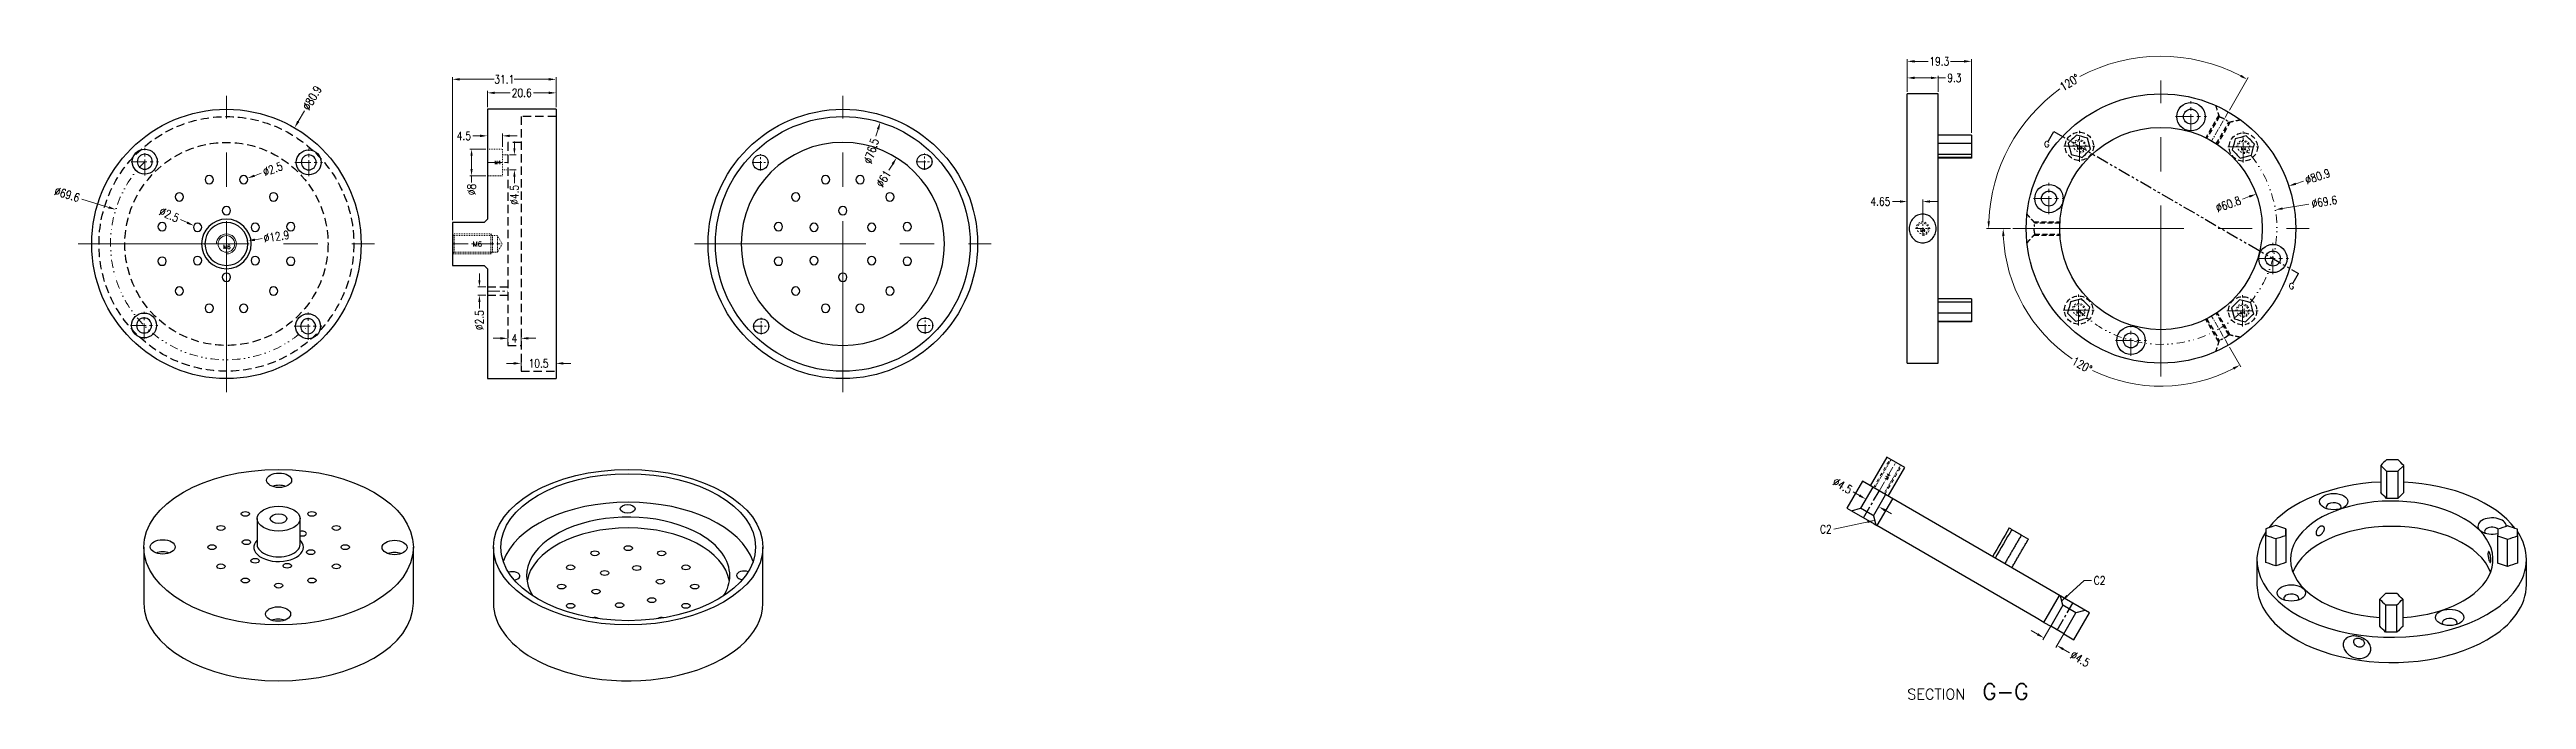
# Model space of a CAD drawing. Header units: millimetres. Extents: x 865 to 1935, y 425 to 621.
# Drawn here: x 865 to 1608, y 425 to 621 of the extents above; entities that cross this region are included whole.
import ezdxf
from ezdxf.enums import TextEntityAlignment as Align

# ---------------------------------------------------------------- set-up
doc = ezdxf.new("R2010")
doc.units = ezdxf.units.MM
for name, pattern in [('CENTER', [2, 1.25, -0.25, 0.25, -0.25]), ('DASHED', [0.75, 0.5, -0.25]), ('DIVIDE', [1.25, 0.5, -0.25, 0, -0.25, 0, -0.25]), ('HIDDEN', [0.5, 0.25, -0.25]), ('PHANTOM', [2.5, 1.25, -0.25, 0.25, -0.25, 0.25, -0.25])]:
    doc.linetypes.add(name, pattern=pattern)
doc.layers.add('1', color=7, linetype='Continuous')
doc.layers.add('TOP', color=7, linetype='Continuous')
doc.layers.add('dim', color=84, linetype='Continuous', lineweight=9)
doc.layers.add('screw', color=33, linetype='Continuous', lineweight=13)
doc.styles.add('blockfont', font='simplex.shx', dxfattribs={"bigfont": 'bigfont'})
doc.styles.add('TXT', font='txt.shx', dxfattribs={"bigfont": 'gbcbig.shx'})
doc.styles.add('TXT08', font='txt.shx', dxfattribs={"width": 0.8, "bigfont": 'gbcbig.shx'})
doc.dimstyles.new('YanXiu', dxfattribs={"dimtxt": 2.5, "dimasz": 2.2, "dimexe": 0.66, "dimexo": 0.66, "dimgap": 0.66, "dimtad": 0, "dimdsep": 46, "dimtxsty": 'TXT08', "dimcen": 0, "dimclrd": 256, "dimclre": 165, "dimclrt": 90, "dimazin": 2, "dimtfac": 1, "dimtofl": 0, "dimtmove": 0, "dimatfit": 3, "dimfxl": 1, "dimlwd": 5, "dimlwe": 5, "dimarcsym": 0})

msp = doc.modelspace()

# ---------------------------------------------------------------- texts
at = {"color": 90, "linetype": 'Continuous', "lineweight": 0, "char_height": 2.5, "style": 'TXT08'}
for insert, attachment_point in [((1399.884, 475.27), 9), ((1478.581, 462.37), 1)]:
    msp.add_mtext('C2', dxfattribs=dict(at, insert=insert, attachment_point=attachment_point))
at = {"layer": 'screw', "color": 6, "linetype": 'HIDDEN', "lineweight": 0, "style": 'TXT'}
for s, height, p in [('M4', 1, (999.375, 586.724)), ('M6', 1.5, (993.297, 562.224))]:
    msp.add_text(s, height=height, dxfattribs=at).set_placement(p, align=Align.MIDDLE)
msp.add_text('M4', height=1, rotation=59.875848, dxfattribs=at).set_placement((1416.657, 492.319), align=Align.MIDDLE)
at = {"layer": 'TOP', "color": 72, "linetype": 'Continuous', "style": 'blockfont'}
for s, height, p in [('G', 1.8, (1463.664, 591.279, 0.259)), ('G', 1.8, (1537.105, 548.665, 0.259)), ('SECTION ', 3.175, (1422.581, 425.36)), ('G-G', 4.76, (1445.108, 425.36))]:
    msp.add_text(s, height=height, dxfattribs=at).set_placement(p)

# ---------------------------------------------------------------- blocks, each defined once
blk = doc.blocks.new('screw_m6_l')
at = {"layer": 'screw', "color": 1, "linetype": 'CENTER', "lineweight": 0, "ltscale": 3.048}
for p, q in [((-3.3, 0), (3.3, 0)), ((0, -3.3), (0, 3.3))]:
    blk.add_line(p, q, dxfattribs=at)
at = {"layer": 'screw', "color": 33, "linetype": 'Continuous', "lineweight": 0}
blk.add_circle((0, 0), 2.5, dxfattribs=at)
at = {"layer": 'screw', "color": 92, "linetype": 'Continuous', "lineweight": 0}
blk.add_arc((0, 0), 3, 270, 180, dxfattribs=at)
at = {"layer": 'screw', "color": 6, "linetype": 'Continuous', "lineweight": 0, "style": 'TXT'}
blk.add_text('M6', height=1.2, dxfattribs=at).set_placement((-1.02, -1.5))
blk = doc.blocks.new('*D6')
at = {"linetype": 'Continuous', "lineweight": 5, "transparency": 16777216}
blk.add_line((941.41, 602.21), (939.54, 599.02), dxfattribs=at)
at = {"transparency": 16777216}
blk.add_solid([(939.22, 599.2), (939.85, 598.83), (938.43, 597.12)], dxfattribs=at)
at = {"layer": 'Defpoints', "color": 0, "transparency": 16777216}
for p in [(938.43, 597.12), (897.51, 527.33)]:
    blk.add_point(p, dxfattribs=at)
at = {"color": 90, "lineweight": 0, "transparency": 16777216, "insert": (943.68, 606.09), "char_height": 2.5, "attachment_point": 5, "rotation": 59.62017, "style": 'TXT08'}
blk.add_mtext('∅80.9', dxfattribs=at)
blk = doc.blocks.new('*D7')
at = {"linetype": 'Continuous', "lineweight": 5, "transparency": 16777216}
blk.add_line((874.6, 575.72), (882.64, 573.22), dxfattribs=at)
at = {"transparency": 16777216}
blk.add_solid([(882.53, 572.87), (882.75, 573.57), (884.74, 572.56)], dxfattribs=at)
at = {"layer": 'Defpoints', "color": 0, "transparency": 16777216}
for p in [(884.74, 572.56), (951.2, 551.88)]:
    blk.add_point(p, dxfattribs=at)
at = {"color": 90, "lineweight": 0, "transparency": 16777216, "insert": (870.15, 577.11), "char_height": 2.5, "attachment_point": 5, "rotation": 342.71297, "style": 'TXT08'}
blk.add_mtext('∅69.6', dxfattribs=at)
blk = doc.blocks.new('*D8')
at = {"linetype": 'Continuous', "lineweight": 5, "transparency": 16777216}
blk.add_line((928.45, 583.48), (926.39, 582.73), dxfattribs=at)
at = {"transparency": 16777216}
blk.add_solid([(926.26, 583.07), (926.51, 582.38), (924.32, 581.97)], dxfattribs=at)
at = {"layer": 'Defpoints', "color": 0, "transparency": 16777216}
for p in [(921.97, 581.11), (924.32, 581.97)]:
    blk.add_point(p, dxfattribs=at)
at = {"color": 90, "lineweight": 0, "transparency": 16777216, "insert": (931.89, 584.74), "char_height": 2.5, "attachment_point": 5, "rotation": 20.08957, "style": 'TXT08'}
blk.add_mtext('∅2.5', dxfattribs=at)
blk = doc.blocks.new('*D9')
at = {"linetype": 'Continuous', "lineweight": 5, "transparency": 16777216}
blk.add_line((904.15, 569.52), (906.16, 568.63), dxfattribs=at)
at = {"transparency": 16777216}
blk.add_solid([(906.01, 568.29), (906.31, 568.96), (908.17, 567.73)], dxfattribs=at)
at = {"layer": 'Defpoints', "color": 0, "transparency": 16777216}
for p in [(908.17, 567.73), (910.45, 566.72)]:
    blk.add_point(p, dxfattribs=at)
at = {"color": 90, "lineweight": 0, "transparency": 16777216, "insert": (900.8, 571.01), "char_height": 2.5, "attachment_point": 5, "rotation": 336.03476, "style": 'TXT08'}
blk.add_mtext('∅2.5', dxfattribs=at)
blk = doc.blocks.new('*D10')
at = {"linetype": 'Continuous', "lineweight": 5, "transparency": 16777216}
blk.add_line((928.7, 563.83), (926.52, 563.5), dxfattribs=at)
at = {"transparency": 16777216}
blk.add_solid([(926.47, 563.86), (926.58, 563.14), (924.35, 563.18)], dxfattribs=at)
at = {"layer": 'Defpoints', "color": 0, "transparency": 16777216}
for p in [(911.59, 561.27), (924.35, 563.18)]:
    blk.add_point(p, dxfattribs=at)
at = {"color": 90, "lineweight": 0, "transparency": 16777216, "insert": (932.98, 564.47), "char_height": 2.5, "attachment_point": 5, "rotation": 8.49831, "style": 'TXT08'}
blk.add_mtext('∅12.9', dxfattribs=at)
blk = doc.blocks.new('*D11')
at = {"color": 165, "linetype": 'Continuous', "lineweight": 5, "transparency": 16777216}
for p, q in [((996.33, 603.33), (996.33, 608.27)), ((1016.93, 603.33), (1016.93, 608.27))]:
    blk.add_line(p, q, dxfattribs=at)
at = {"linetype": 'Continuous', "lineweight": 5, "transparency": 16777216}
for p, q in [((998.53, 607.61), (1003.13, 607.61)), ((1014.73, 607.61), (1010.12, 607.61))]:
    blk.add_line(p, q, dxfattribs=at)
at = {"transparency": 16777216}
for points in [[(998.53, 607.98), (998.53, 607.24), (996.33, 607.61)], [(1014.73, 607.24), (1014.73, 607.98), (1016.93, 607.61)]]:
    blk.add_solid(points, dxfattribs=at)
at = {"layer": 'Defpoints', "color": 0, "transparency": 16777216}
for p in [(996.33, 607.61), (996.33, 602.67), (1016.93, 602.67)]:
    blk.add_point(p, dxfattribs=at)
at = {"color": 90, "lineweight": 0, "transparency": 16777216, "insert": (1006.63, 607.61), "char_height": 2.5, "attachment_point": 5, "style": 'TXT08'}
blk.add_mtext('20.6', dxfattribs=at)
blk = doc.blocks.new('*D12')
at = {"color": 165, "linetype": 'Continuous', "lineweight": 5, "transparency": 16777216}
for p, q in [((985.83, 569.33), (985.83, 612.34)), ((1016.93, 603.33), (1016.93, 612.34))]:
    blk.add_line(p, q, dxfattribs=at)
at = {"linetype": 'Continuous', "lineweight": 5, "transparency": 16777216}
for p, q in [((988.03, 611.68), (998.38, 611.68)), ((1014.73, 611.68), (1004.37, 611.68))]:
    blk.add_line(p, q, dxfattribs=at)
at = {"transparency": 16777216}
for points in [[(988.03, 612.05), (988.03, 611.31), (985.83, 611.68)], [(1014.73, 611.31), (1014.73, 612.05), (1016.93, 611.68)]]:
    blk.add_solid(points, dxfattribs=at)
at = {"layer": 'Defpoints', "color": 0, "transparency": 16777216}
for p in [(985.83, 611.68), (1016.93, 602.67), (985.83, 568.67)]:
    blk.add_point(p, dxfattribs=at)
at = {"color": 90, "lineweight": 0, "transparency": 16777216, "insert": (1001.38, 611.68), "char_height": 2.5, "attachment_point": 5, "style": 'TXT08'}
blk.add_mtext('31.1', dxfattribs=at)
blk = doc.blocks.new('*D13')
at = {"layer": 'Defpoints', "color": 0, "transparency": 16777216}
for p in [(996.33, 590.72), (991.57, 582.72), (996.33, 582.72)]:
    blk.add_point(p, dxfattribs=at)
at = {"layer": 'dim', "color": 165, "linetype": 'Continuous', "lineweight": 5, "transparency": 16777216}
for p, q in [((995.83, 590.72), (991.07, 590.72)), ((995.83, 582.72), (991.07, 582.72))]:
    blk.add_line(p, q, dxfattribs=at)
at = {"layer": 'dim', "linetype": 'Continuous', "lineweight": 5, "transparency": 16777216}
for p, q in [((991.57, 588.72), (991.57, 584.72)), ((991.57, 582.72), (991.57, 580.72))]:
    blk.add_line(p, q, dxfattribs=at)
at = {"layer": 'dim', "transparency": 16777216}
for points in [[(991.9, 588.72), (991.23, 588.72), (991.57, 590.72)], [(991.23, 584.72), (991.9, 584.72), (991.57, 582.72)]]:
    blk.add_solid(points, dxfattribs=at)
at = {"layer": 'dim', "color": 90, "lineweight": 0, "transparency": 16777216, "insert": (991.57, 578.56), "char_height": 2.5, "attachment_point": 5, "rotation": 90, "style": 'TXT08'}
blk.add_mtext('%%c8', dxfattribs=at)
blk = doc.blocks.new('*D14')
at = {"layer": 'Defpoints', "color": 0, "transparency": 16777216}
for p in [(1002.43, 588.97), (1002.43, 584.47), (1004.43, 584.47)]:
    blk.add_point(p, dxfattribs=at)
at = {"layer": 'dim', "color": 165, "linetype": 'Continuous', "lineweight": 5, "transparency": 16777216}
for p, q in [((1002.92, 588.97), (1004.93, 588.97)), ((1002.92, 584.47), (1004.93, 584.47))]:
    blk.add_line(p, q, dxfattribs=at)
at = {"layer": 'dim', "linetype": 'Continuous', "lineweight": 5, "transparency": 16777216}
for p, q in [((1004.43, 590.97), (1004.43, 592.97)), ((1004.43, 582.47), (1004.43, 580.47))]:
    blk.add_line(p, q, dxfattribs=at)
at = {"layer": 'dim', "transparency": 16777216}
for points in [[(1004.1, 590.97), (1004.76, 590.97), (1004.43, 588.97)], [(1004.76, 582.47), (1004.1, 582.47), (1004.43, 584.47)]]:
    blk.add_solid(points, dxfattribs=at)
at = {"layer": 'dim', "color": 90, "lineweight": 0, "transparency": 16777216, "insert": (1004.43, 576.97), "char_height": 2.5, "attachment_point": 5, "rotation": 90, "style": 'TXT08'}
blk.add_mtext('%%c4.5', dxfattribs=at)
blk = doc.blocks.new('*D15')
at = {"color": 165, "linetype": 'Continuous', "lineweight": 5, "transparency": 16777216}
for p, q in [((996.33, 591.38), (996.33, 595.36)), ((1000.83, 591.38), (1000.83, 595.36))]:
    blk.add_line(p, q, dxfattribs=at)
at = {"linetype": 'Continuous', "lineweight": 5, "transparency": 16777216}
for p, q in [((994.13, 594.7), (991.93, 594.7)), ((1003.03, 594.7), (1005.23, 594.7))]:
    blk.add_line(p, q, dxfattribs=at)
at = {"transparency": 16777216}
for points in [[(994.13, 594.33), (994.13, 595.06), (996.33, 594.7)], [(1003.03, 595.06), (1003.03, 594.33), (1000.83, 594.7)]]:
    blk.add_solid(points, dxfattribs=at)
at = {"layer": 'Defpoints', "color": 0, "transparency": 16777216}
for p in [(996.33, 594.7), (996.33, 590.72), (1000.83, 590.72)]:
    blk.add_point(p, dxfattribs=at)
at = {"color": 90, "lineweight": 0, "transparency": 16777216, "insert": (989.27, 594.7), "char_height": 2.5, "attachment_point": 5, "style": 'TXT08'}
blk.add_mtext('4.5', dxfattribs=at)
blk = doc.blocks.new('*D16')
at = {"linetype": 'Continuous', "lineweight": 5, "transparency": 16777216}
for p, q in [((1004.23, 526.34), (1002.03, 526.34)), ((1019.13, 526.34), (1021.33, 526.34))]:
    blk.add_line(p, q, dxfattribs=at)
at = {"color": 165, "linetype": 'Continuous', "lineweight": 5, "transparency": 16777216}
for p, q in [((1006.43, 524.63), (1006.43, 527)), ((1016.93, 524.63), (1016.93, 527))]:
    blk.add_line(p, q, dxfattribs=at)
at = {"transparency": 16777216}
for points in [[(1004.23, 525.97), (1004.23, 526.71), (1006.43, 526.34)], [(1019.13, 526.71), (1019.13, 525.97), (1016.93, 526.34)]]:
    blk.add_solid(points, dxfattribs=at)
at = {"layer": 'Defpoints', "color": 0, "transparency": 16777216}
for p in [(1006.43, 526.34), (1006.43, 523.97), (1016.93, 523.97)]:
    blk.add_point(p, dxfattribs=at)
at = {"color": 90, "lineweight": 0, "transparency": 16777216, "insert": (1011.68, 526.34), "char_height": 2.5, "attachment_point": 5, "style": 'TXT08'}
blk.add_mtext('10.5', dxfattribs=at)
blk = doc.blocks.new('*D17')
at = {"linetype": 'Continuous', "lineweight": 5, "transparency": 16777216}
for p, q in [((1000.23, 533.87), (998.03, 533.87)), ((1008.63, 533.87), (1010.83, 533.87))]:
    blk.add_line(p, q, dxfattribs=at)
at = {"color": 165, "linetype": 'Continuous', "lineweight": 5, "transparency": 16777216}
for p, q in [((1002.43, 532.38), (1002.43, 534.53)), ((1006.43, 532.38), (1006.43, 534.53))]:
    blk.add_line(p, q, dxfattribs=at)
at = {"transparency": 16777216}
for points in [[(1000.23, 533.5), (1000.23, 534.23), (1002.43, 533.87)], [(1008.63, 534.23), (1008.63, 533.5), (1006.43, 533.87)]]:
    blk.add_solid(points, dxfattribs=at)
at = {"layer": 'Defpoints', "color": 0, "transparency": 16777216}
for p in [(1002.43, 531.72), (1006.43, 533.87), (1006.43, 531.72)]:
    blk.add_point(p, dxfattribs=at)
at = {"color": 90, "lineweight": 0, "transparency": 16777216, "insert": (1004.43, 533.87), "char_height": 2.5, "attachment_point": 5, "style": 'TXT08'}
blk.add_mtext('4', dxfattribs=at)
blk = doc.blocks.new('*D18')
at = {"layer": 'Defpoints', "color": 0, "transparency": 16777216}
for p in [(993.92, 546.83), (996.33, 549.33), (996.33, 546.83)]:
    blk.add_point(p, dxfattribs=at)
at = {"layer": 'dim', "linetype": 'Continuous', "lineweight": 5, "transparency": 16777216}
for p, q in [((993.92, 551.33), (993.92, 553.33)), ((993.92, 544.83), (993.92, 542.83))]:
    blk.add_line(p, q, dxfattribs=at)
at = {"layer": 'dim', "color": 165, "linetype": 'Continuous', "lineweight": 5, "transparency": 16777216}
for p, q in [((995.83, 549.33), (993.42, 549.33)), ((995.83, 546.83), (993.42, 546.83))]:
    blk.add_line(p, q, dxfattribs=at)
at = {"layer": 'dim', "transparency": 16777216}
for points in [[(993.59, 551.33), (994.26, 551.33), (993.92, 549.33)], [(994.26, 544.83), (993.59, 544.83), (993.92, 546.83)]]:
    blk.add_solid(points, dxfattribs=at)
at = {"layer": 'dim', "color": 90, "lineweight": 0, "transparency": 16777216, "insert": (993.92, 539.33), "char_height": 2.5, "attachment_point": 5, "rotation": 90, "style": 'TXT08'}
blk.add_mtext('%%c2.5', dxfattribs=at)
blk = doc.blocks.new('*D19')
at = {"linetype": 'Continuous', "lineweight": 5, "transparency": 16777216}
blk.add_line((1112.96, 594.58), (1113.6, 596.69), dxfattribs=at)
at = {"transparency": 16777216}
blk.add_solid([(1113.96, 596.58), (1113.25, 596.79), (1114.25, 598.79)], dxfattribs=at)
at = {"layer": 'Defpoints', "color": 0, "transparency": 16777216}
for p in [(1114.25, 598.79), (1091.8, 525.66)]:
    blk.add_point(p, dxfattribs=at)
at = {"color": 90, "lineweight": 0, "transparency": 16777216, "insert": (1111.59, 590.13), "char_height": 2.5, "attachment_point": 5, "rotation": 72.93226, "style": 'TXT08'}
blk.add_mtext('∅76.5', dxfattribs=at)
blk = doc.blocks.new('*D20')
at = {"linetype": 'Continuous', "lineweight": 5, "transparency": 16777216}
blk.add_line((1116.83, 584.37), (1117.99, 586.24), dxfattribs=at)
at = {"transparency": 16777216}
blk.add_solid([(1118.3, 586.05), (1117.68, 586.43), (1119.16, 588.11)], dxfattribs=at)
at = {"layer": 'Defpoints', "color": 0, "transparency": 16777216}
for p in [(1119.16, 588.11), (1086.89, 536.34)]:
    blk.add_point(p, dxfattribs=at)
at = {"color": 90, "lineweight": 0, "transparency": 16777216, "insert": (1115.25, 581.83), "char_height": 2.5, "attachment_point": 5, "rotation": 58.06448, "style": 'TXT08'}
blk.add_mtext('∅61', dxfattribs=at)
blk = doc.blocks.new('screw_m4_g')
at = {"layer": 'screw', "color": 1, "linetype": 'CENTER', "lineweight": 0, "ltscale": 2.032}
for p, q in [((-2.2, 0), (2.2, 0)), ((0, -2.2), (0, 2.2))]:
    blk.add_line(p, q, dxfattribs=at)
at = {"layer": 'screw', "color": 33, "linetype": 'HIDDEN', "lineweight": 0, "ltscale": 2.032}
blk.add_circle((0, 0), 1.65, dxfattribs=at)
at = {"layer": 'screw', "color": 92, "linetype": 'HIDDEN', "lineweight": 0, "ltscale": 2.032}
blk.add_arc((0, 0), 2, 270, 180, dxfattribs=at)
at = {"layer": 'screw', "color": 6, "linetype": 'Continuous', "lineweight": 0, "style": 'TXT'}
blk.add_text('M4', height=0.8, dxfattribs=at).set_placement((-0.68, -1))
blk = doc.blocks.new('*D21')
at = {"linetype": 'Continuous', "lineweight": 5, "transparency": 16777216}
blk.add_line((1541.51, 581.07), (1539.22, 580.31), dxfattribs=at)
at = {"transparency": 16777216}
blk.add_solid([(1539.1, 580.66), (1539.33, 579.96), (1537.13, 579.62)], dxfattribs=at)
at = {"layer": 'Defpoints', "color": 0, "transparency": 16777216}
for p in [(1537.13, 579.62), (1460.36, 554.09)]:
    blk.add_point(p, dxfattribs=at)
at = {"color": 90, "lineweight": 0, "transparency": 16777216, "insert": (1545.77, 582.49), "char_height": 2.5, "attachment_point": 5, "rotation": 18.39249, "style": 'TXT08'}
blk.add_mtext('∅80.9', dxfattribs=at)
blk = doc.blocks.new('*D22')
at = {"linetype": 'Continuous', "lineweight": 5, "transparency": 16777216}
blk.add_line((1523.19, 575.7), (1525.26, 576.44), dxfattribs=at)
at = {"transparency": 16777216}
blk.add_solid([(1525.39, 576.1), (1525.14, 576.79), (1527.33, 577.19)], dxfattribs=at)
at = {"layer": 'Defpoints', "color": 0, "transparency": 16777216}
for p in [(1527.33, 577.19), (1470.16, 556.51)]:
    blk.add_point(p, dxfattribs=at)
at = {"color": 90, "lineweight": 0, "transparency": 16777216, "insert": (1518.97, 574.17), "char_height": 2.5, "attachment_point": 5, "rotation": 19.88496, "style": 'TXT08'}
blk.add_mtext('∅60.8', dxfattribs=at)
blk = doc.blocks.new('*D23')
at = {"color": 165, "linetype": 'Continuous', "lineweight": 5, "transparency": 16777216}
for p, q in [((1519.3, 602.46), (1524.95, 612.24)), ((1453.59, 566.85), (1446.34, 566.85))]:
    blk.add_line(p, q, dxfattribs=at)
at = {"linetype": 'Continuous', "lineweight": 5, "transparency": 16777216}
for start, end in [(62.43607, 118.10742), (125.84908, 177.56393)]:
    blk.add_arc((1498.74, 566.85), 51.75, start, end, dxfattribs=at)
at = {"transparency": 16777216}
for points in [[(1522.51, 612.41), (1522.87, 613.05), (1524.62, 611.67)], [(1446.68, 569.06), (1447.41, 569.04), (1447, 566.85)]]:
    blk.add_solid(points, dxfattribs=at)
at = {"layer": 'Defpoints', "color": 0, "transparency": 16777216}
for p in [(1489.76, 617.81), (1518.97, 601.88), (1513.92, 593.14), (1454.25, 566.85), (1543.24, 566.85)]:
    blk.add_point(p, dxfattribs=at)
at = {"color": 90, "lineweight": 0, "transparency": 16777216, "insert": (1471.34, 610.75), "char_height": 2.5, "attachment_point": 5, "rotation": 31.97825, "style": 'TXT08'}
blk.add_mtext('120%%d', dxfattribs=at)
blk = doc.blocks.new('*D24')
at = {"color": 165, "linetype": 'Continuous', "lineweight": 5, "transparency": 16777216}
for p, q in [((1453.59, 566.85), (1450.72, 566.85)), ((1519.3, 531.25), (1522.76, 525.26))]:
    blk.add_line(p, q, dxfattribs=at)
at = {"linetype": 'Continuous', "lineweight": 5, "transparency": 16777216}
for start, end in [(182.6615, 235.7704), (244.2296, 297.3385)]:
    blk.add_arc((1498.74, 566.85), 47.37, start, end, dxfattribs=at)
at = {"transparency": 16777216}
for points in [[(1451.8, 564.66), (1451.06, 564.65), (1451.38, 566.85)], [(1520.67, 524.46), (1520.32, 525.1), (1522.43, 525.83)]]:
    blk.add_solid(points, dxfattribs=at)
at = {"layer": 'Defpoints', "color": 0, "transparency": 16777216}
for p in [(1454.25, 566.85), (1543.24, 566.85), (1458.01, 542.68), (1513.92, 540.56), (1518.97, 531.82)]:
    blk.add_point(p, dxfattribs=at)
at = {"color": 90, "lineweight": 0, "transparency": 16777216, "insert": (1475.06, 525.83), "char_height": 2.5, "attachment_point": 5, "rotation": 330, "style": 'TXT08'}
blk.add_mtext('120%%d', dxfattribs=at)
blk = doc.blocks.new('*D25')
at = {"color": 165, "linetype": 'Continuous', "lineweight": 5, "transparency": 16777216}
for p, q in [((1422.56, 607.96), (1422.56, 612.77)), ((1431.86, 607.96), (1431.86, 612.77))]:
    blk.add_line(p, q, dxfattribs=at)
at = {"linetype": 'Continuous', "lineweight": 5, "transparency": 16777216}
for p, q in [((1424.76, 612.11), (1429.66, 612.11)), ((1431.86, 612.11), (1434.06, 612.11))]:
    blk.add_line(p, q, dxfattribs=at)
at = {"transparency": 16777216}
for points in [[(1424.76, 612.48), (1424.76, 611.74), (1422.56, 612.11)], [(1429.66, 611.74), (1429.66, 612.48), (1431.86, 612.11)]]:
    blk.add_solid(points, dxfattribs=at)
at = {"layer": 'Defpoints', "color": 0, "transparency": 16777216}
for p in [(1431.86, 612.11), (1422.56, 607.3), (1431.86, 607.3)]:
    blk.add_point(p, dxfattribs=at)
at = {"color": 90, "lineweight": 0, "transparency": 16777216, "insert": (1436.72, 612.11), "char_height": 2.5, "attachment_point": 5, "style": 'TXT08'}
blk.add_mtext('9.3', dxfattribs=at)
blk = doc.blocks.new('*D26')
at = {"color": 165, "linetype": 'Continuous', "lineweight": 5, "transparency": 16777216}
for p, q in [((1422.56, 607.96), (1422.56, 617.74)), ((1441.86, 595.57), (1441.86, 617.74))]:
    blk.add_line(p, q, dxfattribs=at)
at = {"linetype": 'Continuous', "lineweight": 5, "transparency": 16777216}
for p, q in [((1424.76, 617.08), (1428.88, 617.08)), ((1439.66, 617.08), (1435.54, 617.08))]:
    blk.add_line(p, q, dxfattribs=at)
at = {"transparency": 16777216}
for points in [[(1424.76, 617.44), (1424.76, 616.71), (1422.56, 617.08)], [(1439.66, 616.71), (1439.66, 617.44), (1441.86, 617.08)]]:
    blk.add_solid(points, dxfattribs=at)
at = {"layer": 'Defpoints', "color": 0, "transparency": 16777216}
for p in [(1441.86, 617.08), (1422.56, 607.3), (1441.86, 594.91)]:
    blk.add_point(p, dxfattribs=at)
at = {"color": 90, "lineweight": 0, "transparency": 16777216, "insert": (1432.21, 617.08), "char_height": 2.5, "attachment_point": 5, "style": 'TXT08'}
blk.add_mtext('19.3', dxfattribs=at)
blk = doc.blocks.new('*D27')
at = {"linetype": 'Continuous', "lineweight": 5, "transparency": 16777216}
for p, q in [((1420.36, 574.96), (1418.16, 574.96)), ((1429.41, 574.96), (1431.61, 574.96))]:
    blk.add_line(p, q, dxfattribs=at)
at = {"color": 165, "linetype": 'Continuous', "lineweight": 5, "transparency": 16777216}
for p, q in [((1422.56, 567.51), (1422.56, 575.62)), ((1427.21, 569.16), (1427.21, 575.62))]:
    blk.add_line(p, q, dxfattribs=at)
at = {"transparency": 16777216}
for points in [[(1420.36, 574.6), (1420.36, 575.33), (1422.56, 574.96)], [(1429.41, 575.33), (1429.41, 574.6), (1427.21, 574.96)]]:
    blk.add_solid(points, dxfattribs=at)
at = {"layer": 'Defpoints', "color": 0, "transparency": 16777216}
for p in [(1422.56, 574.96), (1422.56, 566.85), (1427.21, 568.5)]:
    blk.add_point(p, dxfattribs=at)
at = {"color": 90, "lineweight": 0, "transparency": 16777216, "insert": (1414.5, 574.96), "char_height": 2.5, "attachment_point": 5, "style": 'TXT08'}
blk.add_mtext('4.65', dxfattribs=at)
blk = doc.blocks.new('*D28')
at = {"linetype": 'Continuous', "lineweight": 5, "transparency": 16777216}
blk.add_line((1543.18, 574.14), (1535.26, 572.84), dxfattribs=at)
at = {"transparency": 16777216}
blk.add_solid([(1535.2, 573.21), (1535.32, 572.48), (1533.09, 572.49)], dxfattribs=at)
at = {"layer": 'Defpoints', "color": 0, "transparency": 16777216}
for p in [(1533.09, 572.49), (1464.4, 561.22)]:
    blk.add_point(p, dxfattribs=at)
at = {"color": 90, "lineweight": 0, "transparency": 16777216, "insert": (1547.78, 574.9), "char_height": 2.5, "attachment_point": 5, "rotation": 9.31746, "style": 'TXT08'}
blk.add_mtext('∅69.6', dxfattribs=at)
blk = doc.blocks.new('*D29')
at = {"color": 165, "linetype": 'Continuous', "lineweight": 5, "transparency": 16777216}
for p, q in [((1467.15, 449.95), (1463.28, 443.28)), ((1471.04, 447.69), (1467.17, 441.02))]:
    blk.add_line(p, q, dxfattribs=at)
at = {"linetype": 'Continuous', "lineweight": 5, "transparency": 16777216}
for p, q in [((1461.71, 444.95), (1459.81, 446.06)), ((1469.41, 440.49), (1471.31, 439.38))]:
    blk.add_line(p, q, dxfattribs=at)
at = {"transparency": 16777216}
for points in [[(1461.52, 444.64), (1461.89, 445.27), (1463.61, 443.85)], [(1469.59, 440.8), (1469.22, 440.17), (1467.5, 441.59)]]:
    blk.add_solid(points, dxfattribs=at)
at = {"layer": 'Defpoints', "color": 0, "transparency": 16777216}
for p in [(1467.48, 450.52), (1471.37, 448.26), (1467.5, 441.59)]:
    blk.add_point(p, dxfattribs=at)
at = {"color": 90, "lineweight": 0, "transparency": 16777216, "insert": (1474.48, 437.55), "char_height": 2.5, "attachment_point": 5, "rotation": 329.87585, "style": 'TXT08'}
blk.add_mtext('%%c4.5', dxfattribs=at)
blk = doc.blocks.new('*D30')
at = {"linetype": 'Continuous', "lineweight": 5, "transparency": 16777216}
for p, q in [((1408.23, 486.66), (1406.33, 487.77)), ((1415.93, 482.2), (1417.83, 481.09))]:
    blk.add_line(p, q, dxfattribs=at)
at = {"color": 165, "linetype": 'Continuous', "lineweight": 5, "transparency": 16777216}
for p, q in [((1410.04, 485.4), (1409.8, 484.99)), ((1413.93, 483.14), (1413.69, 482.73))]:
    blk.add_line(p, q, dxfattribs=at)
at = {"transparency": 16777216}
for points in [[(1408.05, 486.34), (1408.41, 486.98), (1410.13, 485.56)], [(1416.11, 482.51), (1415.74, 481.88), (1414.02, 483.3)]]:
    blk.add_solid(points, dxfattribs=at)
at = {"layer": 'Defpoints', "color": 0, "transparency": 16777216}
for p in [(1410.13, 485.56), (1410.37, 485.97), (1414.26, 483.71)]:
    blk.add_point(p, dxfattribs=at)
at = {"color": 90, "lineweight": 0, "transparency": 16777216, "insert": (1403.16, 489.6), "char_height": 2.5, "attachment_point": 5, "rotation": 329.87585, "style": 'TXT08'}
blk.add_mtext('%%C4.5', dxfattribs=at)

# ---------------------------------------------------------------- dimensions: what is measured, and where the dimension line sits
at = {"linetype": 'Continuous', "lineweight": 0}
for base, p1, p2, picture, middle in [((1441.86, 617.075), (1422.56, 607.303), (1441.86, 594.909), '*D26', (1432.21, 617.075)), ((985.825, 611.681), (1016.925, 602.674), (985.825, 568.674), '*D12', (1001.375, 611.681)), ((1431.86, 612.109), (1422.56, 607.303), (1431.86, 607.303), '*D25', (1436.72, 612.109)), ((996.325, 607.609), (1016.925, 602.674), (996.325, 602.674), '*D11', (1006.625, 607.609)), ((996.325, 594.697), (1000.825, 590.724), (996.325, 590.724), '*D15', (989.265, 594.697)), ((1422.56, 574.962), (1427.21, 568.503), (1422.56, 566.853), '*D27', (1414.5, 574.962)), ((1006.425, 533.865), (1002.425, 531.724), (1006.425, 531.724), '*D17', (1004.425, 533.865)), ((1006.425, 526.338), (1016.925, 523.974), (1006.425, 523.974), '*D16', (1011.675, 526.338))]:
    dim = msp.add_linear_dim(base=base, p1=p1, p2=p2, dimstyle='YanXiu', dxfattribs=at)
    dim.commit()
    dim.dimension.update_dxf_attribs({"geometry": picture, "text_midpoint": middle})
dim = msp.add_angular_dim_2l(base=(1489.759, 617.814), line1=((1518.97, 601.884), (1513.923, 593.142)), line2=((1454.25, 566.853), (1543.24, 566.853)), dimstyle='YanXiu', dxfattribs=at)
dim.commit()
dim.dimension.update_dxf_attribs({"geometry": '*D23', "text_midpoint": (1471.339, 610.748), "dimtype": 162})
for p1, p2, picture, middle in [((897.512, 527.328), (938.426, 597.12), '*D6', (943.684, 606.089)), ((1091.798, 525.658), (1114.25, 598.789), '*D19', (1111.591, 590.128)), ((921.972, 581.113), (924.319, 581.972), '*D8', (931.889, 584.74)), ((1086.891, 536.34), (1119.157, 588.107), '*D20', (1115.247, 581.833)), ((951.197, 551.883), (884.741, 572.565), '*D7', (870.148, 577.107)), ((1460.361, 554.09), (1537.128, 579.616), '*D21', (1545.774, 582.491)), ((910.451, 566.716), (908.167, 567.731), '*D9', (900.801, 571.005)), ((1464.404, 561.219), (1533.086, 572.487), '*D28', (1547.782, 574.898)), ((1470.157, 556.513), (1527.332, 577.193), '*D22', (1518.969, 574.168)), ((911.59, 561.271), (924.348, 563.177), '*D10', (932.979, 564.467))]:
    dim = msp.add_diameter_dim_2p(p1=p1, p2=p2, dimstyle='YanXiu', dxfattribs=at)
    dim.commit()
    dim.dimension.update_dxf_attribs({"geometry": picture, "text_midpoint": middle, "dimtype": 163})
dim = msp.add_angular_dim_2l(base=(1458.012, 542.682), line1=((1518.97, 531.822), (1513.923, 540.564)), line2=((1454.25, 566.853), (1543.24, 566.853)), dimstyle='YanXiu', dxfattribs=at)
dim.commit()
dim.dimension.update_dxf_attribs({"geometry": '*D24', "text_midpoint": (1475.062, 525.834)})
for p1, p2, distance, text, picture, middle in [((1414.262, 483.708), (1410.369, 485.967), 0.473, '%%C4.5', '*D30', (1403.161, 489.603)), ((1467.48, 450.516), (1471.373, 448.258), -7.709, '%%c4.5', '*D29', (1474.475, 437.545))]:
    dim = msp.add_aligned_dim(p1=p1, p2=p2, distance=distance, text=text, dimstyle='YanXiu', dxfattribs=at)
    dim.commit()
    dim.dimension.update_dxf_attribs({"geometry": picture, "text_midpoint": middle})
at = {"layer": 'dim', "linetype": 'Continuous', "lineweight": 0}
for base, p1, p2, picture, middle in [((991.566, 582.724), (996.325, 590.724), (996.325, 582.724), '*D13', (991.566, 578.558)), ((1004.432, 584.474), (1002.425, 588.974), (1002.425, 584.474), '*D14', (1004.432, 576.974)), ((993.924, 546.832), (996.325, 549.332), (996.325, 546.832), '*D18', (993.924, 539.332))]:
    dim = msp.add_linear_dim(base=base, p1=p1, p2=p2, angle=90, text='%%c<>', dimstyle='YanXiu', override={"dimasz": 2, "dimexe": 0.49975, "dimexo": 0.49975, "dimgap": 0.49975}, dxfattribs=at)
    dim.commit()
    dim.dimension.update_dxf_attribs({"geometry": picture, "text_midpoint": middle})

# ---------------------------------------------------------------- linework, layer by layer
at = {"color": 2, "linetype": 'DIVIDE', "lineweight": 0, "ltscale": 5}
for centre, start, end in [((1498.745, 566.853), 224.751692, 44.751692), ((917.969, 562.224), 134.751692, 314.751692)]:
    msp.add_arc(centre, 34.8, start, end, dxfattribs=at)
at = {"color": 53}
for points in [[(1466.613, 595.995), (1466.112, 594.204), (1465.307, 594.672), (1466.613, 595.995)], [(1540.054, 553.381), (1539.553, 551.591), (1538.748, 552.058), (1540.054, 553.381)]]:
    msp.add_solid(points, dxfattribs=at)
at = {"layer": '1', "color": 1, "linetype": 'CENTER', "lineweight": 0, "ltscale": 41.0972}
for p, q in [((1498.745, 522.358), (1498.745, 611.348)), ((917.969, 517.729), (917.969, 606.719)), ((1103.024, 517.729), (1103.024, 606.719)), ((1454.25, 566.853), (1543.24, 566.853)), ((873.474, 562.224), (962.464, 562.224)), ((1058.529, 562.224), (1147.519, 562.224))]:
    msp.add_line(p, q, dxfattribs=at)
at = {"layer": '1', "color": 43, "linetype": 'Continuous'}
for p, q in [((1016.925, 602.674), (996.325, 602.674)), ((996.325, 602.674), (996.325, 569.674)), ((1016.925, 602.674), (1016.925, 521.774)), ((985.825, 568.674), (985.825, 555.774)), ((995.325, 568.674), (985.825, 568.674)), ((996.325, 569.674), (995.325, 568.674)), ((985.825, 555.774), (995.325, 555.774)), ((995.325, 555.774), (996.325, 554.774)), ((996.325, 554.774), (996.325, 521.774)), ((996.325, 521.774), (1016.925, 521.774)), ((927.19, 479.694), (927.19, 471.938)), ((940.09, 471.938), (940.09, 479.694)), ((893.19, 471.121), (893.19, 454.301)), ((974.09, 454.301), (974.09, 471.121)), ((998.14, 471.121), (998.14, 454.301)), ((1079.04, 454.301), (1079.04, 471.121))]:
    msp.add_line(p, q, dxfattribs=at)
at = {"layer": '1', "color": 153, "linetype": 'Continuous'}
for p, q in [((1431.86, 607.303), (1422.56, 607.303)), ((1422.56, 526.403), (1422.56, 607.303)), ((1431.86, 526.403), (1431.86, 607.303)), ((1422.56, 526.403), (1431.86, 526.403)), ((1409.111, 490.917), (1404.443, 482.873)), ((1477.299, 451.352), (1409.111, 490.917)), ((1412.201, 489.124), (1408.538, 482.81)), ((1412.43, 480.551), (1416.094, 486.865)), ((1418.111, 485.695), (1413.443, 477.651)), ((1404.443, 482.873), (1405.804, 482.084)), ((1405.804, 482.084), (1408.538, 482.81)), ((1405.804, 482.084), (1412.659, 478.106)), ((1412.167, 480.704), (1408.538, 482.81)), ((1412.43, 480.551), (1412.167, 480.704)), ((1412.43, 480.551), (1413.156, 477.818)), ((1412.659, 478.106), (1413.156, 477.818)), ((1413.156, 477.818), (1413.443, 477.651)), ((1461.28, 449.894), (1413.443, 477.651)), ((1527.574, 467.422), (1527.574, 459.829)), ((1608.474, 459.829), (1608.474, 467.422)), ((1463.631, 448.53), (1468.299, 456.574)), ((1469.312, 453.673), (1465.649, 447.359)), ((1469.312, 453.673), (1468.586, 456.407)), ((1473.204, 451.415), (1469.312, 453.673)), ((1463.631, 448.53), (1461.28, 449.894)), ((1463.631, 448.53), (1465.649, 447.359)), ((1469.278, 445.253), (1465.649, 447.359)), ((1469.541, 445.101), (1473.204, 451.415)), ((1472.631, 443.308), (1477.299, 451.352)), ((1475.938, 452.141), (1473.204, 451.415)), ((1469.541, 445.101), (1469.278, 445.253)), ((1469.541, 445.101), (1472.631, 443.308))]:
    msp.add_line(p, q, dxfattribs=at)
at = {"layer": '1', "color": 1, "linetype": 'CENTER', "lineweight": 0, "ltscale": 4.318}
for p, q in [((1507.752, 595.792), (1507.752, 605.142)), ((1474.244, 586.892), (1474.244, 596.242)), ((1503.077, 600.467), (1512.427, 600.467)), ((1523.459, 586.678), (1523.459, 596.028)), ((1469.569, 591.567), (1478.919, 591.567)), ((1518.784, 591.353), (1528.134, 591.353)), ((1465.131, 571.185), (1465.131, 580.535)), ((1460.456, 575.86), (1469.806, 575.86)), ((1527.684, 557.846), (1537.034, 557.846)), ((1532.359, 553.171), (1532.359, 562.521)), ((1474.031, 537.678), (1474.031, 547.028)), ((1523.245, 537.464), (1523.245, 546.814)), ((1469.356, 542.353), (1478.706, 542.353)), ((1489.738, 528.564), (1489.738, 537.914)), ((1518.57, 542.139), (1527.92, 542.139)), ((1485.063, 533.239), (1494.413, 533.239))]:
    msp.add_line(p, q, dxfattribs=at)
at = {"layer": '1', "color": 1, "linetype": 'CENTER', "lineweight": 0, "ltscale": 1.519557}
for p, q in [((1517.238, 602.884), (1517.213, 602.841)), ((1518.97, 601.884), (1513.923, 593.142)), ((1520.702, 600.884), (1520.677, 600.841)), ((1518.97, 531.822), (1513.923, 540.564))]:
    msp.add_line(p, q, dxfattribs=at)
at = {"layer": '1', "color": 43, "linetype": 'DASHED', "ltscale": 5}
for p, q in [((1016.925, 600.474), (1006.425, 600.474)), ((1006.425, 600.474), (1006.425, 523.974)), ((1006.425, 592.724), (1002.425, 592.724)), ((1002.425, 592.724), (1002.425, 531.724)), ((996.325, 549.332), (1002.425, 549.332)), ((996.325, 546.832), (1002.425, 546.832)), ((1002.425, 531.724), (1006.425, 531.724)), ((1006.425, 523.974), (1016.925, 523.974))]:
    msp.add_line(p, q, dxfattribs=at)
at = {"layer": '1', "color": 53, "linetype": 'Continuous'}
for p, q in [((1464.968, 593.16, 0.259), (1466.613, 595.995, 0.259)), ((1464.968, 593.16), (1466.613, 595.995)), ((1538.409, 550.547, 0.259), (1540.054, 553.381, 0.259)), ((1538.409, 550.547), (1540.054, 553.381))]:
    msp.add_line(p, q, dxfattribs=at)
at = {"layer": '1', "color": 53, "linetype": 'PHANTOM', "ltscale": 3}
msp.add_line((1466.613, 595.995), (1540.054, 553.381), dxfattribs=at)
at = {"layer": '1', "color": 153, "linetype": 'DASHED', "ltscale": 3}
for p, q in [((1516.087, 600.89), (1512.191, 594.142)), ((1516.233, 600.443), (1512.493, 593.966)), ((1515.352, 592.317), (1519.091, 598.793)), ((1519.551, 598.89), (1515.655, 592.142)), ((1460.596, 568.853), (1468.411, 568.853)), ((1468.389, 568.503), (1460.911, 568.503)), ((1460.911, 565.203), (1468.39, 565.203)), ((1460.596, 564.853), (1468.411, 564.853)), ((1516.087, 532.816), (1512.191, 539.564)), ((1512.494, 539.739), (1516.233, 533.263)), ((1519.091, 534.913), (1515.351, 541.39)), ((1519.551, 534.816), (1515.655, 541.564))]:
    msp.add_line(p, q, dxfattribs=at)
at = {"layer": '1', "color": 1, "linetype": 'CENTER', "lineweight": 0, "ltscale": 3.81}
for p, q in [((893.469, 582.812), (893.469, 591.062)), ((942.683, 582.599), (942.683, 590.849)), ((889.344, 586.937), (897.594, 586.937)), ((938.558, 586.724), (946.808, 586.724)), ((889.13, 537.723), (897.38, 537.723)), ((893.255, 533.598), (893.255, 541.848)), ((938.345, 537.51), (946.595, 537.51)), ((942.47, 533.385), (942.47, 541.635))]:
    msp.add_line(p, q, dxfattribs=at)
at = {"layer": '1', "color": 1, "linetype": 'CENTER', "lineweight": 0, "ltscale": 2.286}
for p, q in [((1078.31, 584.249), (1078.31, 589.199)), ((1127.524, 584.462), (1127.524, 589.412)), ((1075.835, 586.724), (1080.785, 586.724)), ((1125.049, 586.937), (1129.999, 586.937)), ((1076.049, 537.51), (1080.999, 537.51)), ((1078.524, 535.035), (1078.524, 539.985)), ((1125.263, 537.723), (1130.213, 537.723)), ((1127.738, 535.248), (1127.738, 540.198))]:
    msp.add_line(p, q, dxfattribs=at)
at = {"layer": '1', "color": 7, "linetype": 'Continuous'}
for p, q in [((1477.577, 590.656), (1476.693, 594.005)), ((1522.547, 588.02), (1525.897, 588.905)), ((1441.86, 545.686), (1441.86, 544.834)), ((1474.942, 545.686), (1471.593, 544.801)), ((1519.912, 543.05), (1520.797, 539.701)), ((1416.488, 498.198), (1411.469, 489.549)), ((1421.845, 495.09), (1416.488, 498.198)), ((1416.826, 486.441), (1421.845, 495.09)), ((1569.887, 493.946), (1571.63, 495.675)), ((1571.63, 487.51), (1569.887, 485.781)), ((1536.225, 476.663), (1533.232, 477.67)), ((1456.872, 474.765), (1458.964, 473.552)), ((1599.822, 474.512), (1602.816, 473.505)), ((1602.816, 465.34), (1599.822, 466.347)), ((1566.16, 457.229), (1564.418, 455.5))]:
    msp.add_line(p, q, dxfattribs=at)
at = {"layer": '1', "color": 1, "linetype": 'CENTER', "ltscale": 3}
for p, q in [((1409.48, 479.951), (1414.147, 487.995)), ((1467.595, 446.23), (1472.262, 454.274))]:
    msp.add_line(p, q, dxfattribs=at)
at = {"layer": '1', "color": 43, "linetype": 'Continuous'}
for centre, radius in [((917.969, 562.224), 40.45), ((1103.024, 562.224), 40.45), ((1103.024, 562.224), 38.25), ((893.469, 586.937), 3.75), ((942.683, 586.724), 3.75), ((1078.31, 586.724), 2.25), ((1127.524, 586.937), 2.25), ((893.255, 537.723), 3.75), ((942.47, 537.51), 3.75), ((1078.524, 537.51), 2.25), ((1127.738, 537.723), 2.25)]:
    msp.add_circle(centre, radius, dxfattribs=at)
at = {"layer": '1', "color": 153, "linetype": 'Continuous'}
for centre, radius in [((1498.745, 566.853), 40.45), ((1507.752, 600.467), 4.25), ((1507.752, 600.467), 2.25), ((1498.745, 566.853), 30.4), ((1465.131, 575.86), 4.25), ((1465.131, 575.86), 2.25), ((1532.359, 557.846), 4.25), ((1532.359, 557.846), 2.25), ((1489.738, 533.239), 4.25), ((1489.738, 533.239), 2.25)]:
    msp.add_circle(centre, radius, dxfattribs=at)
at = {"layer": '1', "color": 43, "linetype": 'DASHED', "ltscale": 5}
for radius in [38.25, 30.5]:
    msp.add_circle((917.969, 562.224), radius, dxfattribs=at)
at = {"layer": '1', "color": 153, "linetype": 'DASHED', "ltscale": 3}
for centre in [(1474.244, 591.567), (1523.459, 591.353), (1474.031, 542.353), (1523.245, 542.139)]:
    msp.add_circle(centre, 4.25, dxfattribs=at)
at = {"layer": '1', "color": 43, "linetype": 'Continuous', "extrusion": (1e-16, 0, -1)}
for centre, radius in [((-893.469, 586.937), 2.25), ((-942.683, 586.724), 2.25), ((-1103.024, 562.224), 30.5), ((-912.793, 581.542), 1.25), ((-923.146, 581.542), 1.25), ((-1097.848, 581.542), 1.25), ((-1108.2, 581.542), 1.25), ((-903.827, 576.366), 1.25), ((-917.969, 572.224), 1.25), ((-932.111, 576.366), 1.25), ((-1088.882, 576.366), 1.25), ((-1103.024, 572.224), 1.25), ((-1117.166, 576.366), 1.25), ((-898.651, 567.4), 1.25), ((-909.309, 567.224), 1.25), ((-917.969, 562.224), 7.45), ((-917.969, 562.224), 6.45), ((-926.629, 567.224), 1.25), ((-937.288, 567.4), 1.25), ((-1083.705, 567.4), 1.25), ((-1094.364, 567.224), 1.25), ((-1111.684, 567.224), 1.25), ((-1122.342, 567.4), 1.25), ((-898.651, 557.047), 1.25), ((-909.309, 557.224), 1.25), ((-926.629, 557.224), 1.25), ((-937.288, 557.047), 1.25), ((-1083.705, 557.047), 1.25), ((-1094.364, 557.224), 1.25), ((-1111.684, 557.224), 1.25), ((-1122.342, 557.047), 1.25), ((-917.969, 552.224), 1.25), ((-1103.024, 552.224), 1.25), ((-903.827, 548.082), 1.25), ((-912.793, 542.905), 1.25), ((-923.146, 542.905), 1.25), ((-932.111, 548.082), 1.25), ((-1088.882, 548.082), 1.25), ((-1097.848, 542.905), 1.25), ((-1108.2, 542.905), 1.25), ((-1117.166, 548.082), 1.25), ((-893.255, 537.723), 2.25), ((-942.47, 537.51), 2.25)]:
    msp.add_circle(centre, radius, dxfattribs=at)
at = {"layer": '1', "color": 43, "linetype": 'Continuous'}
for centre, major_axis in [((933.64, 471.121), (40.45, 0)), ((933.791, 491.213), (3.75, 0)), ((1038.59, 471.121), (-40.45, 0)), ((1038.59, 471.121), (-38.25, 0)), ((933.64, 479.694), (6.45, 0)), ((1038.439, 482.64), (-2.25, 0)), ((916.32, 476.895), (1.25, 0)), ((923.64, 481.121), (1.25, 0)), ((933.64, 479.694), (2.5, 0)), ((943.64, 481.121), (1.25, 0)), ((950.961, 476.895), (1.25, 0)), ((898.841, 471.208), (3.75, 0)), ((913.64, 471.121), (1.25, 0)), ((923.981, 472.616), (1.25, 0)), ((943.3, 469.627), (1.25, 0)), ((953.64, 471.121), (1.25, 0)), ((968.44, 471.034), (3.75, 0)), ((1028.59, 469.282), (1.25, 0)), ((1038.59, 470.829), (1.25, 0)), ((1048.59, 469.282), (1.25, 0)), ((916.32, 465.348), (1.25, 0)), ((923.64, 461.121), (1.25, 0)), ((926.569, 467.039), (1.25, 0)), ((936.229, 465.545), (1.25, 0)), ((943.64, 461.121), (1.25, 0)), ((950.961, 465.348), (1.25, 0)), ((1021.27, 465.056), (1.25, 0)), ((1031.519, 463.365), (1.25, 0)), ((1041.178, 464.859), (1.25, 0)), ((1048.249, 460.776), (1.25, 0)), ((1055.911, 465.056), (1.25, 0)), ((933.64, 459.574), (1.25, 0)), ((1018.59, 459.282), (1.25, 0)), ((1021.27, 453.509), (1.25, 0)), ((1028.931, 457.788), (1.25, 0)), ((1036.002, 453.705), (1.25, 0)), ((1045.661, 455.2), (1.25, 0)), ((1055.911, 453.509), (1.25, 0)), ((1058.59, 459.282), (1.25, 0)), ((933.49, 451.03), (3.75, 0))]:
    msp.add_ellipse(centre, major_axis=major_axis, ratio=0.57735, dxfattribs=at)
for centre, major_axis, start_param, end_param in [((933.791, 487.539), (3.75, 0), 1.0131636, 2.1283309), ((1038.59, 462.548), (-38.25, 0), 3.3369605, 6.0878175), ((940.712, 475.204), (1.25, 0), 0, 2.0907301), ((1038.59, 462.548), (30.5, 0), 0.7853982, 3.4936474), ((1038.59, 459.282), (-30.5, 0), 3.234466, 6.190312), ((898.841, 467.534), (3.75, 0), 1.0131636, 2.1283309), ((933.64, 471.121), (7.45, 0), 2.6175356, 6.2831853), ((933.64, 471.938), (-6.45, 0), 0, 3.1415927), ((940.712, 475.204), (1.25, 0), 4.1924552, 6.2831853), ((933.64, 471.121), (7.45, 0), 0, 0.524057), ((968.44, 467.36), (3.75, 0), 1.0131636, 2.1283309), ((1038.59, 462.548), (30.5, 0), 0, 0.7853982), ((1003.791, 462.461), (-2.25, 0), 1.8485326, 5.2486194), ((1038.59, 462.548), (30.5, 0), 5.9311306, 6.2831853), ((1073.39, 462.635), (-2.25, 0), 4.1297218, 6.2831853), ((1073.39, 462.635), (-2.25, 0), 0, 0.785398), ((1073.39, 462.635), (-2.25, 0), 0.7853983, 1.3542228), ((933.64, 454.301), (40.45, 0), 3.1415927, 6.2831853), ((1038.59, 454.301), (-40.45, 0), 0, 0.7853982), ((1038.59, 454.301), (-40.45, 0), 0.7853982, 3.1415927), ((933.49, 447.355), (3.75, 0), 1.0131636, 2.1283309), ((1028.59, 449.282), (1.25, 0), 0.7853984, 2.0950498), ((1028.59, 449.282), (1.25, 0), 0.5295545, 0.7853984), ((1048.59, 449.282), (1.25, 0), 1.0466416, 2.6120389)]:
    msp.add_ellipse(centre, major_axis=major_axis, ratio=0.57735, start_param=start_param, end_param=end_param, dxfattribs=at)
at = {"layer": '1', "color": 153, "linetype": 'Continuous'}
for centre, major_axis, start_param, end_param in [((1568.024, 467.422), (40.45, 0), 1.6525759, 2.7207174), ((1568.024, 467.422), (-30.4, 0), 2.3561945, 6.2831853), ((1550.624, 483.19), (-2.25, 0), 5.4977873, 6.2831853), ((1550.624, 483.19), (-2.25, 0), 2.7378979, 5.4977873), ((1568.024, 467.422), (40.45, 0), 0.4101742, 1.4814573), ((1568.024, 459.829), (30.4, 0), 0.217948, 2.9236447), ((1550.624, 483.19), (-2.25, 0), 0, 0.4036946), ((1598.161, 477.468), (4.25, 0), 0, 5.1170655), ((1598.161, 475.835), (-2.25, 0), 5.4977873, 6.2831853), ((1598.161, 475.835), (-2.25, 0), 3.7380043, 5.4977873), ((1598.161, 477.468), (4.25, 0), 6.2338033, 6.2831853), ((1568.024, 467.422), (40.45, 0), 2.7773643, 5.4977872), ((1598.161, 475.835), (-2.25, 0), 0, 0.4036946), ((1568.024, 467.422), (40.45, 0), 0, 0.3628539), ((1568.024, 467.422), (-30.4, 0), 0, 1.4518085), ((1568.024, 467.422), (40.45, 0), 5.4977872, 6.2831853), ((1568.024, 459.829), (40.45, 0), 3.1415927, 5.4977872), ((1537.886, 455.744), (-2.25, 0), 5.4977873, 6.2831853), ((1537.886, 455.744), (-2.25, 0), 0, 0.4036946), ((1537.886, 455.744), (-2.25, 0), 2.7378979, 5.4977873), ((1568.024, 467.422), (-30.4, 0), 1.6797703, 2.3561945), ((1568.024, 459.829), (40.45, 0), 5.4977872, 6.2831853), ((1585.424, 448.39), (-2.25, 0), 5.4977873, 6.2831853), ((1585.424, 448.39), (-2.25, 0), 0, 0.4036946), ((1585.424, 448.39), (-2.25, 0), 2.7378979, 5.4977873)]:
    msp.add_ellipse(centre, major_axis=major_axis, ratio=0.57735, start_param=start_param, end_param=end_param, dxfattribs=at)
for centre in [(1550.624, 484.822), (1537.886, 457.377), (1585.424, 450.022)]:
    msp.add_ellipse(centre, major_axis=(4.25, 0), ratio=0.57735, dxfattribs=at)
at = {"layer": '1', "color": 153, "linetype": 'DASHED', "ltscale": 3}
for points in [[(1515.126, 603.837), (1516.233, 600.443)], [(1519.091, 598.793), (1522.584, 599.532)], [(1460.911, 568.503), (1458.525, 571.158)], [(1458.525, 562.548), (1460.911, 565.203)], [(1516.233, 533.263), (1515.126, 529.869)], [(1522.584, 534.174), (1519.091, 534.913)]]:
    msp.add_open_spline(points, degree=1, dxfattribs=at)
at = {"layer": '1', "color": 7, "linetype": 'Continuous'}
for points, degree in [([(1441.86, 594.909), (1438.526, 594.909), (1435.193, 594.909), (1431.86, 594.909)], 3), ([(1441.86, 594.909), (1441.86, 594.107), (1441.86, 593.305), (1441.86, 592.503)], 3), ([(1473.367, 594.909), (1472.547, 594.095), (1471.728, 593.282), (1470.909, 592.468)], 3), ([(1476.7, 593.998), (1475.586, 594.301), (1474.471, 594.603), (1473.357, 594.906)], 3), ([(1431.86, 592.468), (1435.193, 592.468), (1438.526, 592.468), (1441.86, 592.468)], 3), ([(1441.86, 589.136), (1438.526, 589.136), (1435.193, 589.136), (1431.86, 589.136)], 3), ([(1441.86, 588.225), (1438.526, 588.225), (1435.193, 588.225), (1431.86, 588.225)], 3), ([(1441.86, 588.02), (1431.86, 588.02)], 1), ([(1441.86, 592.478), (1441.86, 591.361), (1441.86, 590.245), (1441.86, 589.129)], 3), ([(1441.86, 589.103), (1441.86, 588.811), (1441.86, 588.519), (1441.86, 588.227)], 3), ([(1441.86, 588.202), (1441.86, 588.14), (1441.86, 588.079), (1441.86, 588.018)], 3), ([(1470.911, 592.478), (1471.206, 591.361), (1471.501, 590.245), (1471.796, 589.129)], 3), ([(1471.789, 589.136), (1472.903, 588.833), (1474.017, 588.53), (1475.131, 588.227)], 3), ([(1475.122, 588.225), (1475.941, 589.038), (1476.761, 589.852), (1477.58, 590.665)], 3), ([(1520.116, 590.476), (1520.93, 589.657), (1521.743, 588.837), (1522.557, 588.018)], 3), ([(1521.028, 593.809), (1520.725, 592.695), (1520.422, 591.581), (1520.119, 590.466)], 3), ([(1524.37, 594.687), (1523.253, 594.392), (1522.137, 594.097), (1521.02, 593.802)], 3), ([(1526.801, 592.231), (1525.987, 593.05), (1525.174, 593.87), (1524.36, 594.689)], 3), ([(1525.889, 588.898), (1526.192, 590.012), (1526.495, 591.126), (1526.798, 592.241)], 3), ([(1441.86, 545.686), (1431.86, 545.686)], 1), ([(1431.86, 544.801), (1441.86, 544.801)], 1), ([(1441.86, 544.808), (1441.86, 543.694), (1441.86, 542.58), (1441.86, 541.465)], 3), ([(1471.6, 544.808), (1471.297, 543.694), (1470.994, 542.58), (1470.691, 541.465)], 3), ([(1477.373, 543.23), (1476.56, 544.049), (1475.746, 544.869), (1474.933, 545.688)], 3), ([(1476.462, 539.897), (1476.765, 541.011), (1477.068, 542.125), (1477.371, 543.24)], 3), ([(1522.368, 545.481), (1521.548, 544.668), (1520.729, 543.854), (1519.909, 543.041)], 3), ([(1525.701, 544.57), (1524.587, 544.873), (1523.472, 545.176), (1522.358, 545.479)], 3), ([(1526.578, 541.228), (1526.284, 542.344), (1525.989, 543.461), (1525.694, 544.577)], 3), ([(1441.86, 541.475), (1438.526, 541.475), (1435.193, 541.475), (1431.86, 541.475)], 3), ([(1431.86, 539.017), (1435.193, 539.017), (1438.526, 539.017), (1441.86, 539.017)], 3), ([(1441.86, 538.797), (1438.526, 538.797), (1435.193, 538.797), (1431.86, 538.797)], 3), ([(1441.86, 541.44), (1441.86, 540.632), (1441.86, 539.825), (1441.86, 539.017)], 3), ([(1441.86, 538.991), (1441.86, 538.927), (1441.86, 538.864), (1441.86, 538.8)], 3), ([(1470.689, 541.475), (1471.502, 540.656), (1472.316, 539.836), (1473.13, 539.017)], 3), ([(1473.12, 539.019), (1474.236, 539.314), (1475.353, 539.609), (1476.469, 539.904)], 3), ([(1520.79, 539.708), (1521.904, 539.405), (1523.018, 539.103), (1524.132, 538.8)], 3), ([(1524.123, 538.797), (1524.942, 539.611), (1525.762, 540.424), (1526.581, 541.238)], 3), ([(1566.462, 497.412), (1565.881, 496.836), (1565.3, 496.26), (1564.719, 495.683)], 3), ([(1564.719, 495.689), (1565.293, 495.111), (1565.867, 494.532), (1566.44, 493.954)], 3), ([(1564.719, 495.689), (1564.719, 492.967), (1564.719, 490.246), (1564.719, 487.524)], 3), ([(1566.432, 493.956), (1566.432, 491.235), (1566.432, 488.513), (1566.432, 485.791)], 3), ([(1566.432, 493.956), (1567.586, 493.954), (1568.741, 493.952), (1569.896, 493.949)], 3), ([(1569.917, 497.402), (1568.763, 497.404), (1567.608, 497.407), (1566.453, 497.409)], 3), ([(1569.887, 493.946), (1569.887, 485.781)], 1), ([(1571.63, 495.669), (1571.056, 496.248), (1570.483, 496.826), (1569.909, 497.405)], 3), ([(1571.63, 487.51), (1571.63, 495.675)], 1), ([(1566.44, 485.789), (1565.867, 486.367), (1565.293, 486.946), (1564.719, 487.524)], 3), ([(1569.887, 485.784), (1568.735, 485.787), (1567.584, 485.789), (1566.432, 485.791)], 3), ([(1453.192, 476.901), (1451.519, 474.018), (1449.846, 471.134), (1448.173, 468.251)], 3), ([(1453.957, 476.457), (1452.285, 473.574), (1450.612, 470.69), (1448.939, 467.807)], 3), ([(1453.192, 476.901), (1453.44, 476.757), (1453.688, 476.613), (1453.935, 476.469)], 3), ([(1453.957, 476.457), (1454.922, 475.897), (1455.886, 475.338), (1456.85, 474.778)], 3), ([(1530.24, 476.681), (1530.236, 476.014), (1530.232, 475.347), (1530.228, 474.681)], 3), ([(1533.242, 477.67), (1532.24, 477.338), (1531.237, 477.007), (1530.235, 476.676)], 3), ([(1536.208, 474.668), (1536.212, 475.335), (1536.216, 476.002), (1536.22, 476.668)], 3), ([(1536.225, 476.663), (1536.225, 474.716)], 1), ([(1599.84, 476.507), (1599.836, 475.84), (1599.831, 475.173), (1599.827, 474.507)], 3), ([(1602.841, 477.495), (1601.839, 477.164), (1600.837, 476.833), (1599.835, 476.502)], 3), ([(1605.825, 476.489), (1604.827, 476.825), (1603.829, 477.16), (1602.831, 477.495)], 3), ([(1605.807, 474.494), (1605.811, 475.161), (1605.816, 475.827), (1605.82, 476.494)], 3), ([(1605.82, 474.543), (1605.82, 475.194), (1605.82, 475.844), (1605.82, 476.494)], 3), ([(1456.842, 474.783), (1451.823, 466.134)], 1), ([(1453.945, 464.902), (1458.964, 473.552)], 1), ([(1530.223, 474.686), (1531.221, 474.35), (1532.219, 474.015), (1533.217, 473.68)], 3), ([(1530.228, 466.516), (1530.228, 469.237), (1530.228, 471.959), (1530.228, 474.681)], 3), ([(1533.207, 473.68), (1534.209, 474.011), (1535.211, 474.342), (1536.213, 474.673)], 3), ([(1533.207, 473.68), (1533.207, 470.958), (1533.207, 468.236), (1533.207, 465.515)], 3), ([(1536.208, 474.668), (1536.208, 471.947), (1536.208, 469.225), (1536.208, 466.503)], 3), ([(1536.22, 468.498), (1536.216, 467.833), (1536.212, 467.168), (1536.208, 466.503)], 3), ([(1599.822, 474.512), (1599.822, 466.347)], 1), ([(1602.806, 473.505), (1603.808, 473.837), (1604.81, 474.168), (1605.812, 474.499)], 3), ([(1602.816, 465.34), (1602.816, 473.505)], 1), ([(1605.807, 474.494), (1605.807, 471.773), (1605.807, 469.051), (1605.807, 466.329)], 3), ([(1533.217, 465.515), (1532.219, 465.85), (1531.221, 466.185), (1530.223, 466.521)], 3), ([(1536.213, 466.508), (1535.211, 466.177), (1534.209, 465.846), (1533.207, 465.515)], 3), ([(1605.812, 466.334), (1604.81, 466.003), (1603.808, 465.672), (1602.806, 465.34)], 3), ([(1605.82, 468.329), (1605.816, 467.663), (1605.811, 466.996), (1605.807, 466.329)], 3), ([(1564.418, 455.506), (1564.991, 454.927), (1565.565, 454.349), (1566.139, 453.77)], 3), ([(1564.418, 447.335), (1564.418, 455.5)], 1), ([(1566.13, 453.773), (1566.13, 451.052), (1566.13, 448.33), (1566.13, 445.608)], 3), ([(1566.13, 453.773), (1567.285, 453.771), (1568.44, 453.768), (1569.594, 453.766)], 3), ([(1569.616, 457.219), (1568.461, 457.221), (1567.306, 457.223), (1566.152, 457.226)], 3), ([(1569.586, 453.763), (1570.166, 454.339), (1570.747, 454.915), (1571.328, 455.492)], 3), ([(1569.594, 445.601), (1569.594, 448.323), (1569.594, 451.044), (1569.594, 453.766)], 3), ([(1571.328, 455.486), (1570.755, 456.064), (1570.181, 456.643), (1569.607, 457.221)], 3), ([(1571.328, 455.486), (1571.328, 452.764), (1571.328, 450.042), (1571.328, 447.321)], 3), ([(1566.139, 445.605), (1565.565, 446.184), (1564.991, 446.762), (1564.418, 447.341)], 3), ([(1571.328, 447.327), (1570.747, 446.75), (1570.166, 446.174), (1569.586, 445.598)], 3), ([(1569.594, 445.601), (1568.44, 445.603), (1567.285, 445.606), (1566.13, 445.608)], 3)]:
    msp.add_open_spline(points, degree=degree, dxfattribs=at)
at = {"layer": '1', "color": 153, "linetype": 'DASHED', "ltscale": 3}
for points in [[(1516.233, 600.443), (1516.233, 600.443), (1516.239, 600.442), (1516.27, 600.435), (1516.327, 600.419), (1516.416, 600.393), (1516.54, 600.352), (1516.693, 600.3), (1516.86, 600.239), (1517.024, 600.172), (1517.188, 600.1), (1517.347, 600.026), (1517.498, 599.952), (1517.638, 599.879), (1517.832, 599.772), (1518.097, 599.604), (1518.433, 599.368), (1518.649, 599.195), (1518.751, 599.107), (1518.763, 599.097)], [(1460.911, 565.203), (1460.911, 565.203), (1460.909, 565.209), (1460.899, 565.239), (1460.884, 565.297), (1460.863, 565.387), (1460.836, 565.515), (1460.804, 565.673), (1460.774, 565.848), (1460.75, 566.024), (1460.73, 566.202), (1460.715, 566.377), (1460.703, 566.544), (1460.697, 566.702), (1460.693, 566.923), (1460.705, 567.237), (1460.742, 567.646), (1460.784, 567.92), (1460.809, 568.051), (1460.812, 568.067)], [(1519.091, 534.913), (1519.091, 534.913), (1519.086, 534.908), (1519.065, 534.885), (1519.023, 534.843), (1518.955, 534.779), (1518.858, 534.692), (1518.737, 534.586), (1518.601, 534.472), (1518.46, 534.363), (1518.316, 534.257), (1518.173, 534.156), (1518.033, 534.063), (1517.9, 533.978), (1517.71, 533.864), (1517.432, 533.718), (1517.059, 533.545), (1516.802, 533.445), (1516.675, 533.4), (1516.66, 533.395)]]:
    msp.add_open_spline(points, degree=3, knots=[0, 0, 0, 0, 0.0429925, 0.0905847, 0.1428108, 0.1996961, 0.2612599, 0.3275168, 0.3844974, 0.4380798, 0.4882732, 0.5350887, 0.5785404, 0.6186462, 0.6554292, 0.7461686, 0.8551335, 0.9824685, 1, 1, 1, 1], dxfattribs=at)
at = {"layer": '1', "color": 153, "linetype": 'Continuous'}
for points, knots in [([(1427.21, 562.548), (1426.675, 562.548), (1425.595, 562.755), (1424.266, 563.752), (1423.344, 565.166), (1423.067, 566.853), (1423.343, 568.54), (1424.265, 569.953), (1425.596, 570.952), (1427.212, 571.261), (1428.827, 570.952), (1430.154, 569.952), (1431.076, 568.538), (1431.353, 566.851), (1431.074, 565.164), (1430.152, 563.751), (1428.823, 562.752), (1427.744, 562.547), (1427.21, 562.548)], [0, 0, 0, 0, 0.0606851, 0.1225341, 0.1857349, 0.2500161, 0.3141594, 0.3774037, 0.4393415, 0.5001506, 0.5607264, 0.622599, 0.6858525, 0.7500743, 0.8142544, 0.8775638, 0.9393917, 1, 1, 1, 1]), ([(1545.393, 475.345), (1545.393, 475.256), (1545.4, 475.173), (1545.421, 475.057), (1545.43, 475.02), (1545.451, 474.949), (1545.463, 474.915), (1545.505, 474.819), (1545.539, 474.763), (1545.62, 474.668), (1545.667, 474.628), (1545.77, 474.569), (1545.827, 474.548), (1545.92, 474.531), (1545.952, 474.528), (1546.018, 474.526), (1546.085, 474.529), (1546.155, 474.541), (1546.227, 474.559), (1546.264, 474.57), (1546.376, 474.61), (1546.451, 474.645), (1546.603, 474.733), (1546.681, 474.786), (1546.832, 474.906), (1546.906, 474.973), (1547.014, 475.083), (1547.05, 475.122), (1547.119, 475.202), (1547.153, 475.243), (1547.251, 475.369), (1547.312, 475.457), (1547.425, 475.643), (1547.475, 475.738), (1547.541, 475.883), (1547.562, 475.931), (1547.6, 476.029), (1547.617, 476.078), (1547.663, 476.225), (1547.687, 476.321), (1547.718, 476.51), (1547.726, 476.603), (1547.726, 476.779), (1547.718, 476.863), (1547.695, 476.981), (1547.685, 477.019), (1547.662, 477.091), (1547.635, 477.16), (1547.601, 477.222), (1547.563, 477.28), (1547.542, 477.307), (1547.476, 477.382), (1547.425, 477.424), (1547.314, 477.488), (1547.252, 477.512), (1547.121, 477.539), (1547.052, 477.542), (1546.944, 477.533), (1546.907, 477.528), (1546.833, 477.512), (1546.795, 477.502), (1546.682, 477.463), (1546.606, 477.429), (1546.452, 477.34), (1546.376, 477.287), (1546.266, 477.196), (1546.229, 477.164), (1546.157, 477.096), (1546.121, 477.059), (1546.017, 476.946), (1545.952, 476.865), (1545.829, 476.692), (1545.771, 476.599), (1545.667, 476.41), (1545.621, 476.314), (1545.56, 476.165), (1545.541, 476.114), (1545.507, 476.015), (1545.491, 475.965), (1545.45, 475.817), (1545.428, 475.719), (1545.4, 475.526), (1545.393, 475.434), (1545.393, 475.345)], [0, 0, 0, 0, 0.03125, 0.03125, 0.046875, 0.046875, 0.0625, 0.0625, 0.09375, 0.09375, 0.125, 0.125, 0.15625, 0.15625, 0.171875, 0.171875, 0.1875, 0.203125, 0.203125, 0.21875, 0.21875, 0.25, 0.25, 0.28125, 0.28125, 0.3125, 0.3125, 0.328125, 0.328125, 0.34375, 0.34375, 0.375, 0.375, 0.40625, 0.40625, 0.421875, 0.421875, 0.4375, 0.4375, 0.46875, 0.46875, 0.5, 0.5, 0.53125, 0.53125, 0.546875, 0.546875, 0.5625, 0.578125, 0.578125, 0.59375, 0.59375, 0.625, 0.625, 0.65625, 0.65625, 0.6875, 0.6875, 0.703125, 0.703125, 0.71875, 0.71875, 0.75, 0.75, 0.78125, 0.78125, 0.796875, 0.796875, 0.8125, 0.8125, 0.84375, 0.84375, 0.875, 0.875, 0.90625, 0.90625, 0.921875, 0.921875, 0.9375, 0.9375, 0.96875, 0.96875, 1, 1, 1, 1]), ([(1596.918, 469.082), (1596.918, 468.931), (1596.928, 468.761), (1596.946, 468.585), (1596.965, 468.41), (1596.993, 468.224), (1597.028, 468.042), (1597.062, 467.861), (1597.104, 467.68), (1597.149, 467.513), (1597.194, 467.346), (1597.243, 467.19), (1597.292, 467.056)], [0, 0, 0, 0, 0.05365062, 0.05365062, 0.05365062, 0.10729786, 0.10729786, 0.10729786, 0.16099563, 0.16099563, 0.16099563, 0.21472792, 0.21472792, 0.21472792, 0.21472792]), ([(1597.521, 469.145), (1597.479, 469.292), (1597.432, 469.422), (1597.384, 469.523), (1597.336, 469.625), (1597.286, 469.702), (1597.238, 469.747), (1597.19, 469.792), (1597.143, 469.807), (1597.101, 469.792)], [0.69778979, 0.69778979, 0.69778979, 0.69778979, 0.75149141, 0.75149141, 0.75149141, 0.80512232, 0.80512232, 0.80512232, 0.85875177, 0.85875177, 0.85875177, 0.85875177]), ([(1597.738, 466.753), (1597.755, 466.844), (1597.766, 466.965), (1597.77, 467.103), (1597.774, 467.242), (1597.771, 467.403), (1597.763, 467.574), (1597.754, 467.744), (1597.739, 467.929), (1597.717, 468.111), (1597.696, 468.295), (1597.668, 468.481), (1597.635, 468.656), (1597.603, 468.831), (1597.564, 468.999), (1597.521, 469.145)], [0.42939259, 0.42939259, 0.42939259, 0.42939259, 0.48311448, 0.48311448, 0.48311448, 0.53676637, 0.53676637, 0.53676637, 0.5903848, 0.5903848, 0.5903848, 0.64405841, 0.64405841, 0.64405841, 0.69778979, 0.69778979, 0.69778979, 0.69778979]), ([(1597.566, 466.553), (1597.605, 466.526), (1597.64, 466.529), (1597.669, 466.563), (1597.698, 466.597), (1597.721, 466.662), (1597.738, 466.753)], [0.3220254, 0.3220254, 0.3220254, 0.3220254, 0.37567353, 0.37567353, 0.37567353, 0.42939259, 0.42939259, 0.42939259, 0.42939259]), ([(1561.773, 440.553), (1561.772, 440.116), (1561.567, 439.252), (1560.579, 438.264), (1559.19, 437.674), (1557.552, 437.678), (1555.932, 438.177), (1554.589, 439.19), (1553.648, 440.478), (1553.36, 441.863), (1553.649, 443.116), (1554.59, 443.998), (1555.933, 444.49), (1557.553, 444.443), (1559.192, 443.985), (1560.58, 443.069), (1561.569, 441.888), (1561.773, 440.989), (1561.773, 440.553)], [0, 0, 0, 0, 0.0606851, 0.1225341, 0.1857349, 0.2500161, 0.3141594, 0.3774037, 0.4393415, 0.5001506, 0.5607264, 0.622599, 0.6858525, 0.7500743, 0.8142544, 0.8775638, 0.9393917, 1, 1, 1, 1]), ([(1559.825, 442.28), (1559.825, 442.632), (1559.453, 443.328), (1558.163, 443.869), (1556.956, 443.716), (1556.479, 442.831), (1556.954, 441.604), (1558.162, 440.883), (1559.452, 441.217), (1559.825, 441.928), (1559.825, 442.28)], [0, 0, 0, 0, 0.1249019, 0.2499228, 0.3749234, 0.4998354, 0.6250621, 0.7499722, 0.8749821, 1, 1, 1, 1])]:
    msp.add_open_spline(points, degree=3, knots=knots, dxfattribs=at)
for points in [[(1596.929, 469.347), (1596.922, 469.267), (1596.918, 469.178), (1596.918, 469.082)], [(1596.993, 469.653), (1596.963, 469.578), (1596.941, 469.473), (1596.929, 469.347)], [(1597.101, 469.792), (1597.06, 469.776), (1597.022, 469.728), (1596.993, 469.653)], [(1597.292, 467.056), (1597.341, 466.923), (1597.39, 466.809), (1597.436, 466.724)], [(1597.436, 466.724), (1597.483, 466.639), (1597.527, 466.581), (1597.566, 466.553)]]:
    msp.add_open_spline(points, degree=3, dxfattribs=at)
at = {"layer": 'screw', "color": 8, "linetype": 'HIDDEN', "lineweight": 0}
for p, q in [((996.325, 590.724), (1000.825, 590.724)), ((1000.825, 590.724), (1000.825, 582.724)), ((1002.425, 588.974), (1000.825, 588.974)), ((1000.825, 582.724), (996.325, 582.724)), ((1000.825, 584.474), (1002.425, 584.474)), ((985.825, 565.224), (986.325, 564.724)), ((986.325, 559.724), (985.825, 559.224)), ((986.325, 564.724), (986.325, 559.724)), ((986.325, 564.724), (999.325, 564.724)), ((999.325, 559.724), (986.325, 559.724)), ((999.325, 564.724), (1000.769, 562.224)), ((999.325, 564.724), (999.325, 559.724)), ((1000.769, 562.224), (999.325, 559.724)), ((1412.72, 488.823), (1417.739, 497.472)), ((1415.575, 487.167), (1420.593, 495.816))]:
    msp.add_line(p, q, dxfattribs=at)
at = {"layer": 'screw', "color": 1, "linetype": 'CENTER', "lineweight": 0, "ltscale": 2.54}
for p, q in [((996.325, 586.724), (1002.425, 586.724)), ((1414.147, 487.995), (1419.166, 496.644))]:
    msp.add_line(p, q, dxfattribs=at)
at = {"layer": 'screw', "color": 92, "linetype": 'HIDDEN', "lineweight": 0}
for p, q in [((985.825, 565.224), (997.325, 565.224)), ((997.325, 565.224), (997.825, 564.724)), ((997.325, 565.224), (997.325, 559.224)), ((997.325, 559.224), (985.825, 559.224)), ((997.825, 559.724), (997.325, 559.224)), ((997.825, 564.724), (997.825, 559.724))]:
    msp.add_line(p, q, dxfattribs=at)
at = {"layer": 'screw', "color": 1, "linetype": 'CENTER', "lineweight": 0, "ltscale": 3.81}
msp.add_line((985.825, 562.224), (1000.769, 562.224), dxfattribs=at)
at = {"layer": 'screw', "color": 1, "linetype": 'CENTER', "lineweight": 0, "ltscale": 3}
msp.add_line((996.325, 548.082), (1002.425, 548.082), dxfattribs=at)
at = {"layer": 'screw', "color": 92, "linetype": 'HIDDEN', "lineweight": 0, "ltscale": 4.064}
for p, q in [((1412.418, 488.998), (1417.436, 497.648)), ((1415.877, 486.991), (1420.896, 495.64))]:
    msp.add_line(p, q, dxfattribs=at)

# ---------------------------------------------------------------- block references
at = {"layer": 'screw', "linetype": 'Continuous', "lineweight": 0}
for name, p in [('screw_m4_g', (1474.244, 591.567)), ('screw_m4_g', (1523.459, 591.353)), ('screw_m6_l', (917.969, 562.224)), ('screw_m4_g', (1427.21, 566.853)), ('screw_m4_g', (1474.031, 542.353)), ('screw_m4_g', (1523.245, 542.139))]:
    msp.add_blockref(name, p, dxfattribs=at)

msp.set_redraw_order([(e.dxf.handle, doc.entitydb.next_handle()) for e in msp.query("TEXT MTEXT ATTDEF DIMENSION ARC_DIMENSION")])  # texts and dimensions are drawn at this point

# ---------------------------------------------------------------- leaders
at = {"linetype": 'Continuous', "lineweight": 0, "annotation_type": 0, "has_hookline": 1, "text_width": 3.333}
for points, hookline_direction in [([(1412.793, 479.185), (1400.544, 476.52)], 1), ([(1468.949, 455.04), (1475.721, 461.12), (1477.921, 461.12)], 0)]:
    msp.add_leader(points, dimstyle='YanXiu', override={"dimgap": 0.66, "dimtad": 0}, dxfattribs=dict(at, hookline_direction=hookline_direction))

doc.saveas('drawing.dxf')
